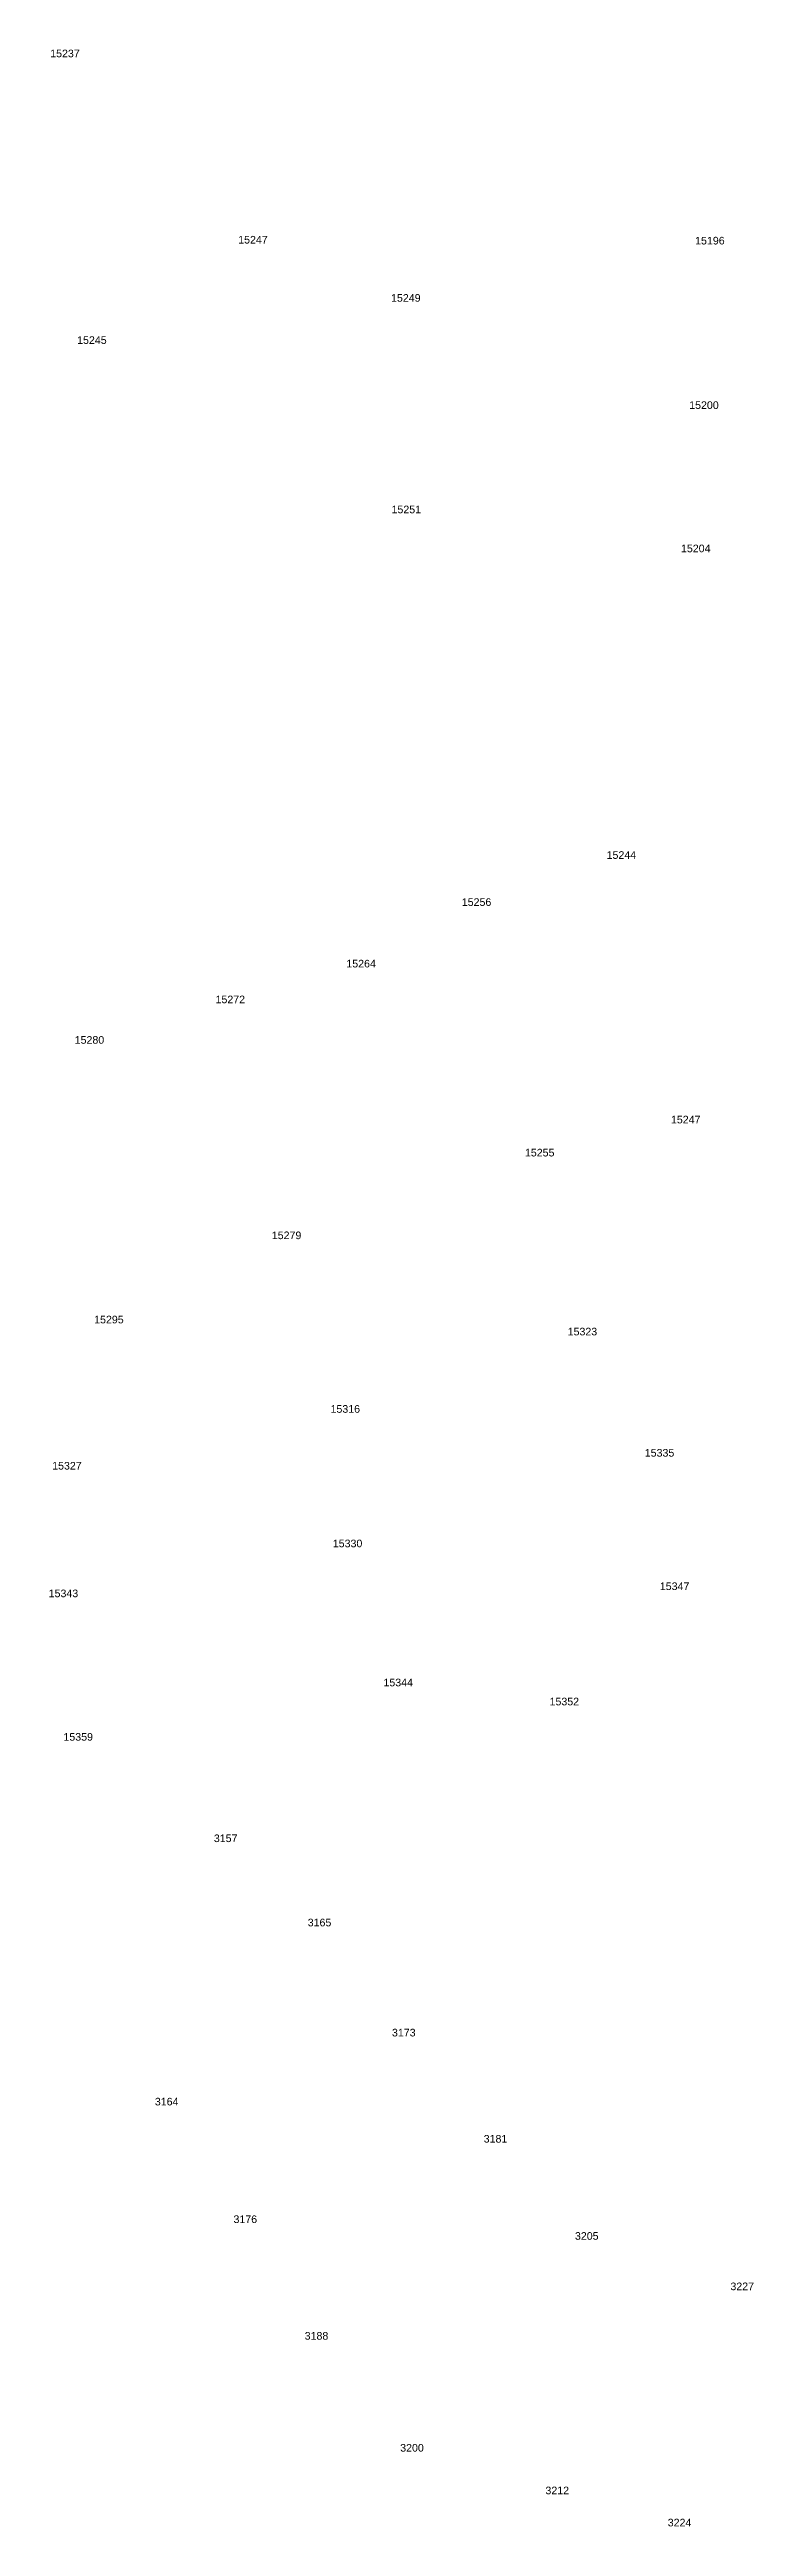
# Model space of a CAD drawing. Header units: feet. Extents: x 865220 to 2781189, y -2240498 to 970979.
# Drawn here: x 2765839 to 2766302, y 957484 to 959110 of the extents above; entities that cross this region are included whole.
import ezdxf

# ---------------------------------------------------------------- set-up
doc = ezdxf.new("R2010")
doc.units = ezdxf.units.FT
doc.header["$LTSCALE"] = 0.015
doc.header["$MEASUREMENT"] = 0
doc.layers.add('NOTES', color=7, linetype='Continuous')
doc.layers.add('Scott County Addresses', color=7, linetype='Continuous')
doc.styles.add('Dimensions 100', font='arial.ttf')

# ---------------------------------------------------------------- blocks, each defined once
blk = doc.blocks.new('ACMAP_ANN_TEMPLATE_Scott County Address')
at = {"layer": 'Scott County Addresses', "style": 'Dimensions 100'}
blk.add_attdef('ScottCountyAddress', (0, 0), '', height=50, dxfattribs=at)

msp = doc.modelspace()

# ---------------------------------------------------------------- hatches: boundary and pattern name
at = {"layer": 'NOTES', "lineweight": 5, "ltscale": 50}
h = msp.add_hatch(dxfattribs=at)
h.set_pattern_fill('ANSI31', color=1, scale=200)
h.set_pattern_definition([(45, (-77373.197, -38338.257), (-17.67766953, 17.67766953), [])])
edge = h.paths.add_edge_path()
edge.add_arc((-36684104.4, 974184.5), 39453460.3, 359.97783818, 359.97815546)
edge.add_line((2769353.1, 959142.5), (2769353.1, 959142.5))
edge.add_line((2769353.1, 959142.5), (2769353.2, 959362.5))
edge.add_line((2769353.2, 959362.5), (2770280.2, 959367.3))
edge.add_line((2770280.2, 959367.3), (2770301.1, 958927.5))
edge.add_line((2770301.1, 958927.5), (2770012.9, 958926))
edge.add_line((2770012.9, 958926), (2769897.9, 958925.4))
edge.add_line((2769897.9, 958925.4), (2769552.9, 958923.9))
edge.add_line((2769552.9, 958923.9), (2769353, 958924.1))

# ---------------------------------------------------------------- block references
at = {"layer": 'Scott County Addresses', "lineweight": 5, "xscale": 0.1, "yscale": 0.1, "zscale": 0.1}
for p, values in [((2765839.3, 959105), {'ScottCountyAddress': '15237'}), ((2765962.9, 958982.7), {'ScottCountyAddress': '15247'}), ((2766263.3, 958982.1), {'ScottCountyAddress': '15196'}), ((2766063.4, 958944.5), {'ScottCountyAddress': '15249'}), ((2765857, 958916.8), {'ScottCountyAddress': '15245'}), ((2766259.4, 958874.1), {'ScottCountyAddress': '15200'}), ((2766063.7, 958805.6), {'ScottCountyAddress': '15251'}), ((2766254, 958780), {'ScottCountyAddress': '15204'}), ((2766205.1, 958578.7), {'ScottCountyAddress': '15244'}), ((2766109.9, 958547.8), {'ScottCountyAddress': '15256'}), ((2766034, 958507.4), {'ScottCountyAddress': '15264'}), ((2765948, 958483.9), {'ScottCountyAddress': '15272'}), ((2765855.4, 958457.3), {'ScottCountyAddress': '15280'}), ((2766247.4, 958405), {'ScottCountyAddress': '15247'}), ((2766151.4, 958383.3), {'ScottCountyAddress': '15255'}), ((2765985, 958329), {'ScottCountyAddress': '15279'}), ((2765868.2, 958273.7), {'ScottCountyAddress': '15295'}), ((2766179.5, 958265.8), {'ScottCountyAddress': '15323'}), ((2766023.6, 958215), {'ScottCountyAddress': '15316'}), ((2766230.2, 958186.2), {'ScottCountyAddress': '15335'}), ((2765840.6, 958177.7), {'ScottCountyAddress': '15327'}), ((2766025.1, 958126.7), {'ScottCountyAddress': '15330'}), ((2766240.1, 958098.6), {'ScottCountyAddress': '15347'}), ((2765838.3, 958093.9), {'ScottCountyAddress': '15343'}), ((2766058.4, 958035.4), {'ScottCountyAddress': '15344'}), ((2766167.6, 958022.9), {'ScottCountyAddress': '15352'}), ((2765848, 957999.7), {'ScottCountyAddress': '15359'}), ((2765946.9, 957933.1), {'ScottCountyAddress': '3157'}), ((2766008.6, 957877.8), {'ScottCountyAddress': '3165'}), ((2766064, 957805.5), {'ScottCountyAddress': '3173'}), ((2765908.1, 957760.2), {'ScottCountyAddress': '3164'}), ((2766124.3, 957735.8), {'ScottCountyAddress': '3181'}), ((2765959.8, 957683), {'ScottCountyAddress': '3176'}), ((2766184.3, 957672), {'ScottCountyAddress': '3205'}), ((2766286.5, 957638.9), {'ScottCountyAddress': '3227'}), ((2766006.6, 957606.4), {'ScottCountyAddress': '3188'}), ((2766069.4, 957532.9), {'ScottCountyAddress': '3200'}), ((2766164.9, 957504.9), {'ScottCountyAddress': '3212'}), ((2766245.3, 957483.8), {'ScottCountyAddress': '3224'})]:
    msp.add_blockref('ACMAP_ANN_TEMPLATE_Scott County Address', p, dxfattribs=at).add_auto_attribs(values)

doc.saveas('drawing.dxf')
